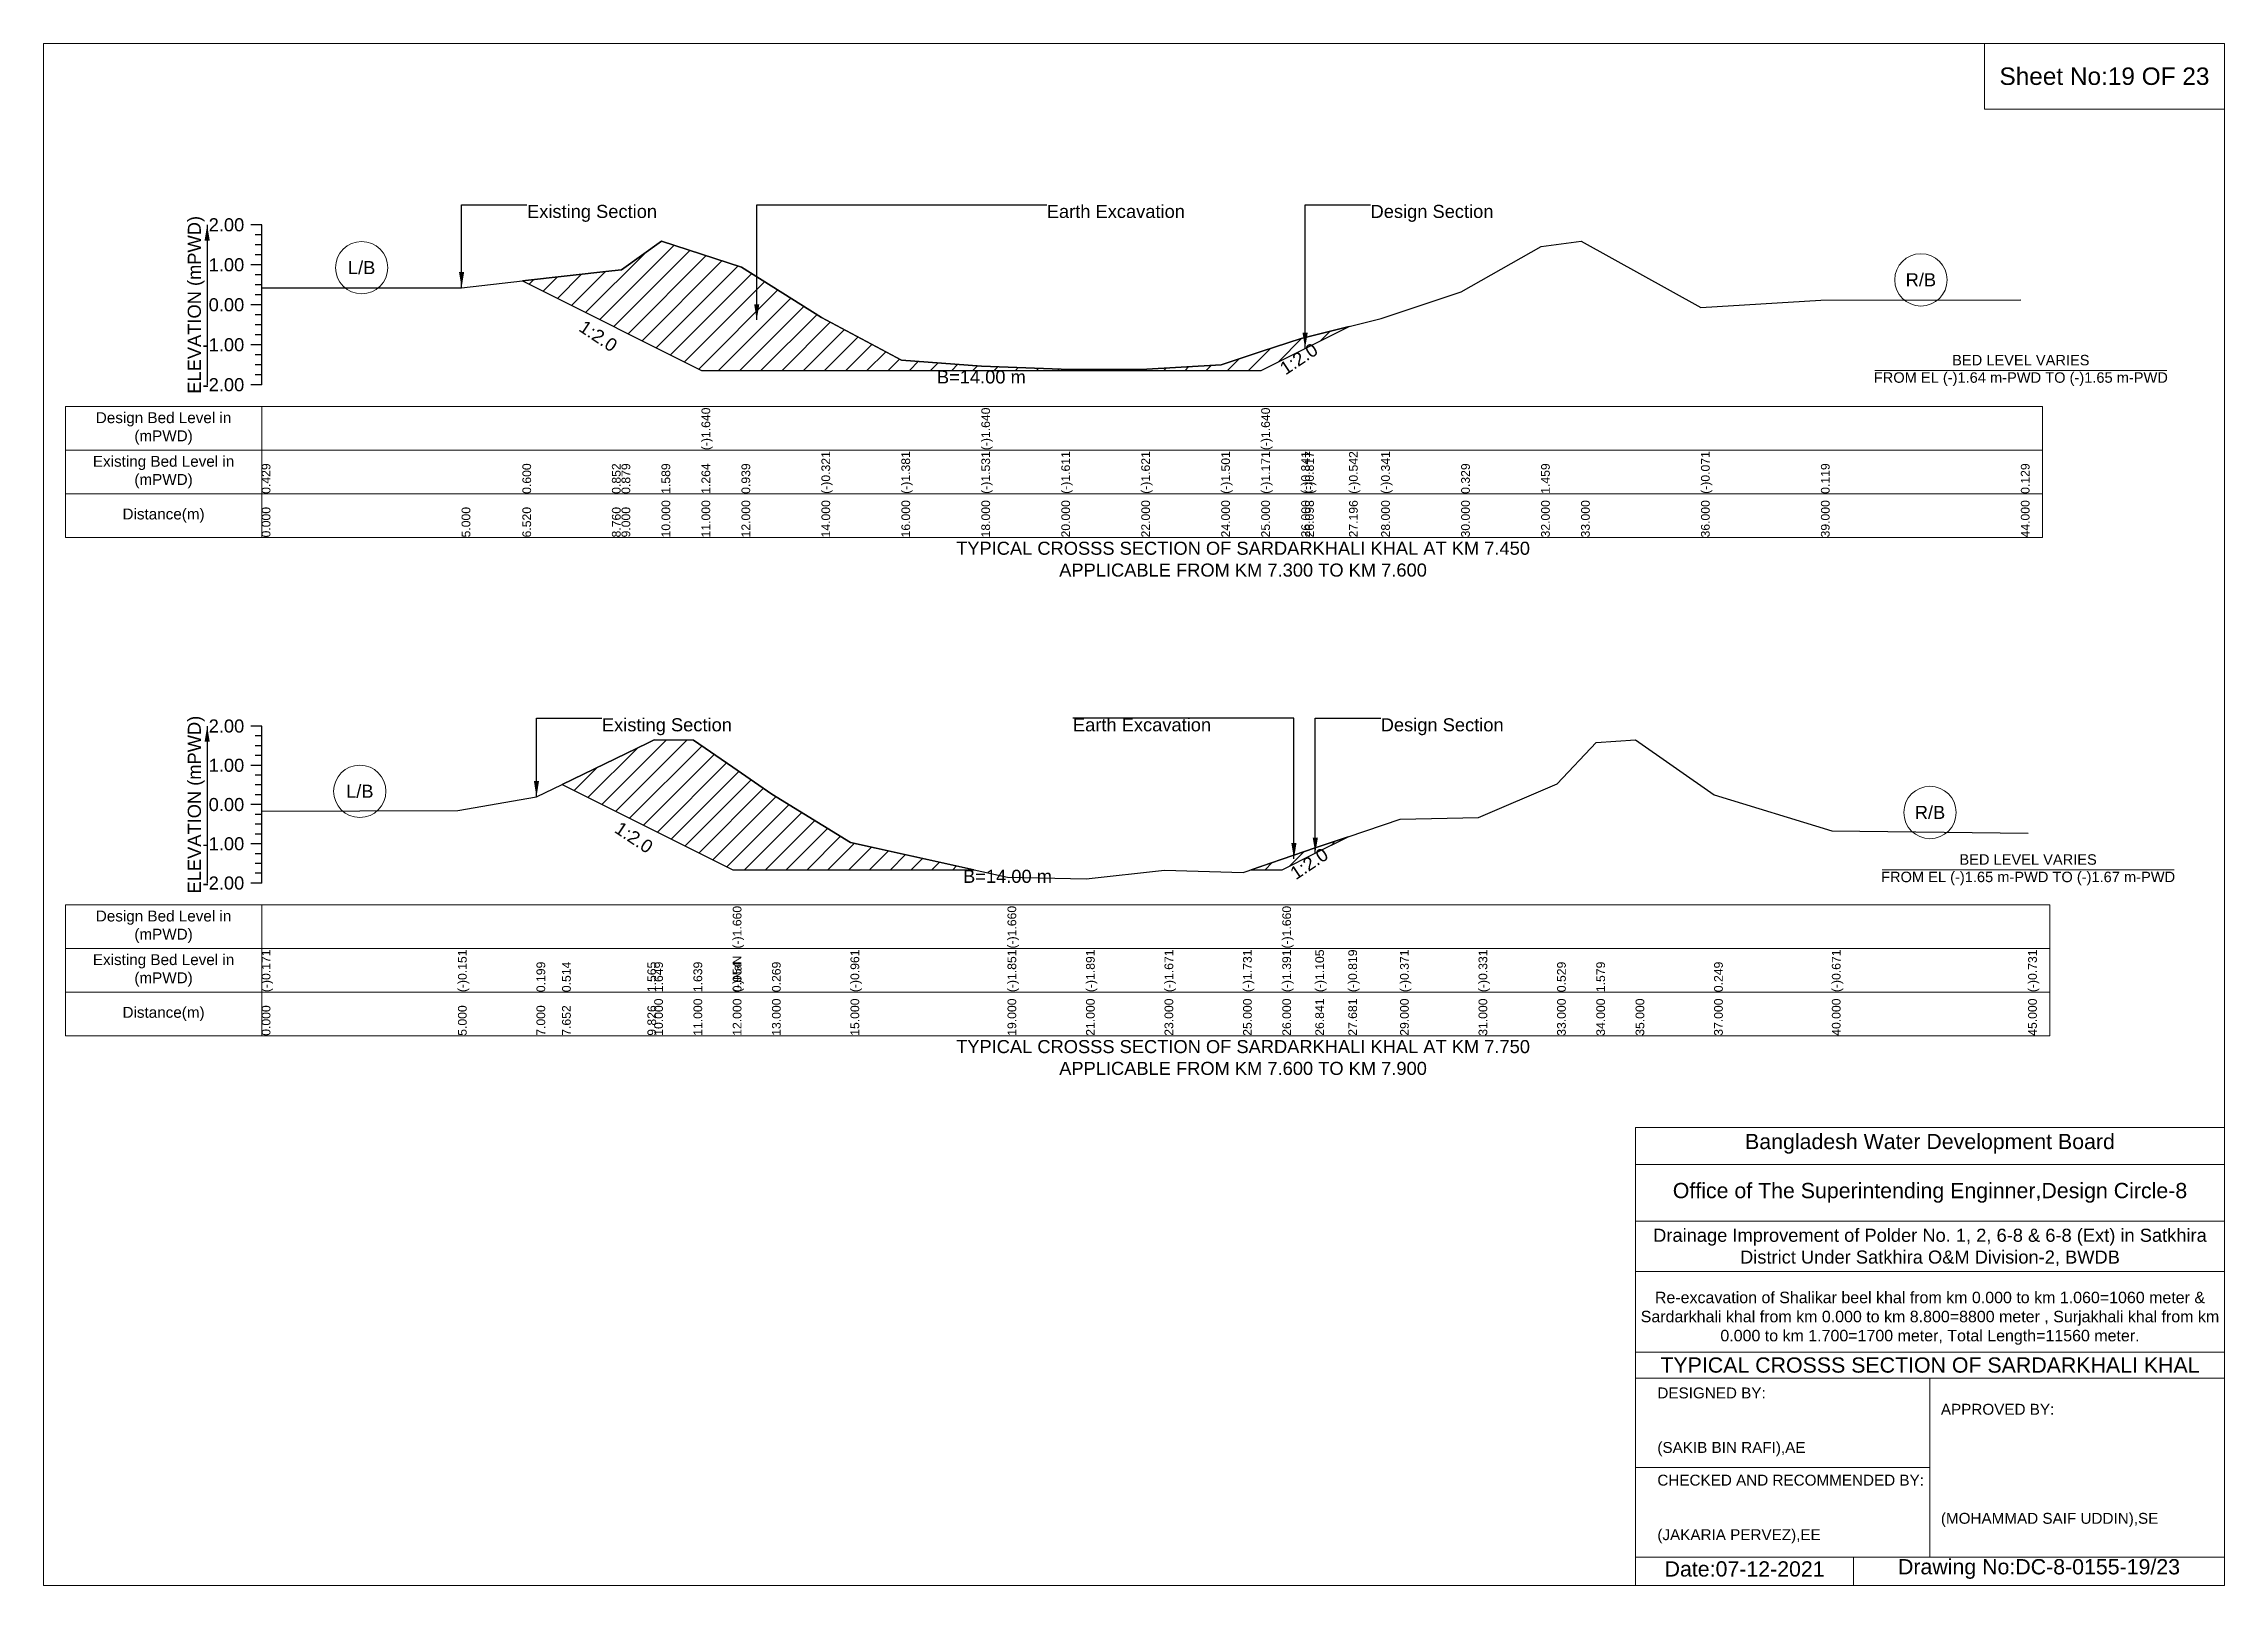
# Model space of a CAD drawing. Header units: inches. Extents: x 93000 to 506000, y -4242 to 0.
# Drawn here: x 280000 to 286000, y -4242 to 0 of the extents above; entities that cross this region are included whole.
import ezdxf

# ---------------------------------------------------------------- set-up
doc = ezdxf.new("R2010")
doc.units = ezdxf.units.IN
doc.header["$LTSCALE"] = 7
doc.header["$MEASUREMENT"] = 0
for name, color, linetype, lineweight in [('Cross section Data Border', 7, 'Continuous', 9), ('Cross Section Labels', 7, 'Continuous', 9), ('Existing_Bed_Level for Xsection', 7, 'Continuous', 25)]:
    doc.layers.add(name, color=color, linetype=linetype, lineweight=lineweight)
doc.styles.get("Standard").update_dxf_attribs({"font": 'arial.ttf'})
doc.dimstyles.get("Standard").update_dxf_attribs({"dimtxt": 0.18, "dimasz": 0.18, "dimexe": 0.18, "dimexo": 0.0625, "dimgap": 0.09, "dimtad": 0, "dimtih": 1, "dimtoh": 1, "dimdec": 4, "dimzin": 0, "dimdsep": 46, "dimtxsty": 'Standard', "dimcen": 0.09, "dimadec": 0, "dimazin": 0, "dimtfac": 1, "dimtdec": 4, "dimtofl": 0, "dimtmove": 0, "dimatfit": 3, "dimfxl": 1, "dimtolj": 1, "dimtzin": 0, "dimarcsym": 0})

msp = doc.modelspace()

# ---------------------------------------------------------------- texts
at = {"layer": 'Cross section Data Border', "char_height": 30, "width": 480, "attachment_point": 5}
for s, insert in [('Design Bed Level in (mPWD)', (280330, -1058.7)), ('Existing Bed Level in (mPWD)', (280330, -1178.7)), ('Distance(m)', (280330, -1298.7)), ('Design Bed Level in (mPWD)', (280330, -2429.8)), ('Existing Bed Level in (mPWD)', (280330, -2549.8)), ('Distance(m)', (280330, -2669.8))]:
    msp.add_mtext(s, dxfattribs=dict(at, insert=insert))
at = {"layer": 'Cross Section Labels'}
for s, insert, char_height, attachment_point in [('Sheet No:19 OF 23', (285670, -90), 48, 5), ('Existing Section', (281330, -443.7), 36, 1), ('Earth Excavation', (282760, -443.7), 36, 1), ('Design Section', (283650.8, -443.7), 36, 1), ('L/B', (280875, -616.5), 36, 5), ('R/B', (285165, -650), 36, 5), ('B=14.00 m', (282580, -899.1), 36, 2), ('BED LEVEL VARIES ^JFROM EL (-)1.64 m-PWD TO (-)1.65 m-PWD', (285440, -899.1), 28.8, 5), ('TYPICAL CROSSS SECTION OF SARDARKHALI KHAL AT KM 7.450^JAPPLICABLE FROM KM 7.300 TO KM 7.600', (283300, -1418.7), 36, 5), ('Existing Section', (281536, -1856.2), 36, 1), ('Earth Excavation', (282832, -1856.2), 36, 1), ('Design Section', (283678.8, -1856.2), 36, 1), ('L/B', (280870, -2057.2), 36, 5), ('R/B', (285190, -2115.5), 36, 5), ('B=14.00 m', (282652, -2273.1), 36, 2), ('BED LEVEL VARIES ^JFROM EL (-)1.65 m-PWD TO (-)1.67 m-PWD', (285460, -2273.1), 28.8, 5), ('TYPICAL CROSSS SECTION OF SARDARKHALI KHAL AT KM 7.750^JAPPLICABLE FROM KM 7.600 TO KM 7.900', (283300, -2789.8), 36, 5), ('Bangladesh Water Development Board', (285190, -3027), 42, 5), ('Office of The Superintending Enginner,Design Circle-8', (285190, -3162), 42, 5)]:
    msp.add_mtext(s, dxfattribs=dict(at, insert=insert, char_height=char_height, attachment_point=attachment_point))
at = {"layer": 'Cross Section Labels', "char_height": 36, "attachment_point": 2}
for insert, rotation in [((281536.1, -789.6), 326.30993), ((283443.3, -852.5), 33.69007), ((281634.2, -2169.2), 326.30993), ((283471.8, -2241.2), 33.69007)]:
    msp.add_mtext('1:2.0', dxfattribs=dict(at, insert=insert, rotation=rotation))
at = {"layer": 'Cross Section Labels'}
for s, insert, char_height, width, attachment_point in [('Drainage Improvement of Polder No. 1, 2, 6-8 & 6-8 (Ext) in Satkhira District Under Satkhira O&M Division-2, BWDB', (285190, -3312), 36, 1680, 5), ('Re-excavation of Shalikar beel khal from km 0.000 to km 1.060=1060 meter & Sardarkhali khal from km 0.000 to km 8.800=8800 meter , Surjakhali khal from km 0.000 to km 1.700=1700 meter, Total Length=11560 meter.', (285190, -3507), 31.4683, 1620, 5), ('TYPICAL CROSSS SECTION OF SARDARKHALI KHAL', (285190, -3636), 42, 1680, 5), ('DESIGNED BY:^J^J^J(SAKIB BIN RAFI),AE', (284440, -3792), 30, 840, 4), ('APPROVED BY:^J^J^J^J^J^J(MOHAMMAD SAIF UDDIN),SE', (285220, -3912), 30, 840, 4), ('CHECKED AND RECOMMENDED BY:^J^J^J(JAKARIA PERVEZ),EE', (284440, -4032), 30, 840, 4), ('Date:07-12-2021', (284680, -4197), 42, 840, 5), ('Drawing No:DC-8-0155-19/23', (285490, -4197), 42, 1320, 5)]:
    msp.add_mtext(s, dxfattribs=dict(at, insert=insert, char_height=char_height, width=width, attachment_point=attachment_point))
at = {"layer": 'Existing_Bed_Level for Xsection', "rotation": 90}
for s, insert, char_height, attachment_point in [('ELEVATION (mPWD)', (280420, -718.7), 36, 5), ('(-)1.640', (281810, -1118.7), 24, 1), ('(-)1.640', (282580, -1118.7), 24, 1), ('(-)1.640', (283350, -1118.7), 24, 1), ('(-)0.321', (282140, -1238.7), 24, 1), ('(-)1.381', (282360, -1238.7), 24, 1), ('(-)1.531', (282580, -1238.7), 24, 1), ('(-)1.531', (282580, -1238.7), 24, 1), ('(-)1.531', (282580, -1238.7), 24, 1), ('(-)1.611', (282800, -1238.7), 24, 1), ('(-)1.621', (283020, -1238.7), 24, 1), ('(-)1.501', (283240, -1238.7), 24, 1), ('(-)1.171', (283350, -1238.7), 24, 1), ('(-)1.171', (283350, -1238.7), 24, 1), ('(-)1.171', (283350, -1238.7), 24, 1), ('(-)0.841', (283460, -1238.7), 24, 1), ('(-)0.817', (283470.8, -1238.7), 24, 1), ('(-)0.542', (283591.6, -1238.7), 24, 1), ('(-)0.341', (283680, -1238.7), 24, 1), ('(-)0.071', (284560, -1238.7), 24, 1), ('0.429', (280600, -1238.7), 24, 1), ('0.429', (280600, -1238.7), 24, 1), ('0.600', (281317.2, -1238.7), 24, 1), ('0.852', (281563.6, -1238.7), 24, 1), ('0.879', (281590, -1238.7), 24, 1), ('1.589', (281700, -1238.7), 24, 1), ('1.589', (281700, -1238.7), 24, 1), ('1.264', (281810, -1238.7), 24, 1), ('1.264', (281810, -1238.7), 24, 1), ('1.264', (281810, -1238.7), 24, 1), ('0.939', (281920, -1238.7), 24, 1), ('0.329', (283900, -1238.7), 24, 1), ('1.459', (284120, -1238.7), 24, 1), ('0.119', (284890, -1238.7), 24, 1), ('0.129', (285440, -1238.7), 24, 1), ('10.000', (281700, -1358.7), 24, 1), ('11.000', (281810, -1358.7), 24, 1), ('11.000', (281810, -1358.7), 24, 1), ('11.000', (281810, -1358.7), 24, 1), ('12.000', (281920, -1358.7), 24, 1), ('14.000', (282140, -1358.7), 24, 1), ('16.000', (282360, -1358.7), 24, 1), ('18.000', (282580, -1358.7), 24, 1), ('18.000', (282580, -1358.7), 24, 1), ('18.000', (282580, -1358.7), 24, 1), ('20.000', (282800, -1358.7), 24, 1), ('22.000', (283020, -1358.7), 24, 1), ('24.000', (283240, -1358.7), 24, 1), ('25.000', (283350, -1358.7), 24, 1), ('25.000', (283350, -1358.7), 24, 1), ('25.000', (283350, -1358.7), 24, 1), ('26.000', (283460, -1358.7), 24, 1), ('26.098', (283470.8, -1358.7), 24, 1), ('27.196', (283591.6, -1358.7), 24, 1), ('28.000', (283680, -1358.7), 24, 1), ('30.000', (283900, -1358.7), 24, 1), ('32.000', (284120, -1358.7), 24, 1), ('33.000', (284230, -1358.7), 24, 1), ('36.000', (284560, -1358.7), 24, 1), ('39.000', (284890, -1358.7), 24, 1), ('44.000', (285440, -1358.7), 24, 1), ('0.000', (280600, -1358.7), 24, 1), ('5.000', (281150, -1358.7), 24, 1), ('6.520', (281317.2, -1358.7), 24, 1), ('8.760', (281563.6, -1358.7), 24, 1), ('9.000', (281590, -1358.7), 24, 1), ('ELEVATION (mPWD)', (280420, -2093.8), 36, 5), ('(-)1.660', (281896, -2489.8), 24, 1), ('(-)1.660', (282652, -2489.8), 24, 1), ('(-)1.660', (283408, -2489.8), 24, 1), ('(-)0.171', (280600, -2609.8), 24, 1), ('(-)0.151', (281140, -2609.8), 24, 1), ('(-)NaN', (281896, -2609.8), 24, 1), ('(-)0.961', (282220, -2609.8), 24, 1), ('(-)1.851', (282652, -2609.8), 24, 1), ('(-)1.851', (282652, -2609.8), 24, 1), ('(-)1.851', (282652, -2609.8), 24, 1), ('(-)1.891', (282868, -2609.8), 24, 1), ('(-)1.671', (283084, -2609.8), 24, 1), ('(-)1.731', (283300, -2609.8), 24, 1), ('(-)1.391', (283408, -2609.8), 24, 1), ('(-)1.391', (283408, -2609.8), 24, 1), ('(-)1.391', (283408, -2609.8), 24, 1), ('(-)1.105', (283498.8, -2609.8), 24, 1), ('(-)0.819', (283589.6, -2609.8), 24, 1), ('(-)0.371', (283732, -2609.8), 24, 1), ('(-)0.331', (283948, -2609.8), 24, 1), ('(-)0.671', (284920, -2609.8), 24, 1), ('(-)0.731', (285460, -2609.8), 24, 1), ('0.199', (281356, -2609.8), 24, 1), ('0.514', (281426.4, -2609.8), 24, 1), ('1.565', (281661.2, -2609.8), 24, 1), ('1.649', (281680, -2609.8), 24, 1), ('1.649', (281680, -2609.8), 24, 1), ('1.639', (281788, -2609.8), 24, 1), ('0.954', (281896, -2609.8), 24, 1), ('0.954', (281896, -2609.8), 24, 1), ('0.269', (282004, -2609.8), 24, 1), ('0.529', (284164, -2609.8), 24, 1), ('1.579', (284272, -2609.8), 24, 1), ('0.249', (284596, -2609.8), 24, 1), ('10.000', (281680, -2729.8), 24, 1), ('11.000', (281788, -2729.8), 24, 1), ('12.000', (281896, -2729.8), 24, 1), ('12.000', (281896, -2729.8), 24, 1), ('12.000', (281896, -2729.8), 24, 1), ('13.000', (282004, -2729.8), 24, 1), ('15.000', (282220, -2729.8), 24, 1), ('19.000', (282652, -2729.8), 24, 1), ('19.000', (282652, -2729.8), 24, 1), ('19.000', (282652, -2729.8), 24, 1), ('21.000', (282868, -2729.8), 24, 1), ('23.000', (283084, -2729.8), 24, 1), ('25.000', (283300, -2729.8), 24, 1), ('26.000', (283408, -2729.8), 24, 1), ('26.000', (283408, -2729.8), 24, 1), ('26.000', (283408, -2729.8), 24, 1), ('26.841', (283498.8, -2729.8), 24, 1), ('27.681', (283589.6, -2729.8), 24, 1), ('29.000', (283732, -2729.8), 24, 1), ('31.000', (283948, -2729.8), 24, 1), ('33.000', (284164, -2729.8), 24, 1), ('34.000', (284272, -2729.8), 24, 1), ('35.000', (284380, -2729.8), 24, 1), ('37.000', (284596, -2729.8), 24, 1), ('40.000', (284920, -2729.8), 24, 1), ('45.000', (285460, -2729.8), 24, 1), ('0.000', (280600, -2729.8), 24, 1), ('5.000', (281140, -2729.8), 24, 1), ('7.000', (281356, -2729.8), 24, 1), ('7.652', (281426.4, -2729.8), 24, 1), ('9.826', (281661.2, -2729.8), 24, 1)]:
    msp.add_mtext(s, dxfattribs=dict(at, insert=insert, char_height=char_height, attachment_point=attachment_point))
at = {"layer": 'Existing_Bed_Level for Xsection', "char_height": 36, "attachment_point": 6}
for s, insert in [('2.00', (280552, -498.7)), ('1.00', (280552, -608.7)), ('0.00', (280552, -718.7)), ('-1.00', (280552, -828.7)), ('-2.00', (280552, -938.7)), ('2.00', (280552, -1877.8)), ('1.00', (280552, -1985.8)), ('0.00', (280552, -2093.8)), ('-1.00', (280552, -2201.8)), ('-2.00', (280552, -2309.8))]:
    msp.add_mtext(s, dxfattribs=dict(at, insert=insert))

# ---------------------------------------------------------------- hatches: boundary and pattern name
at = {"layer": 'Existing_Bed_Level for Xsection'}
h = msp.add_hatch(dxfattribs=at)
h.set_pattern_fill('ANSI31', color=256, scale=330, style=0)
h.paths.add_polyline_path([(281317.2, -652.7), (281563.6, -775.9), (281590, -789.1), (281700, -844.1), (281810, -899.1), (281920, -899.1), (282140, -899.1), (282360, -899.1), (282580, -899.1), (282800, -899.1), (283020, -899.1), (283240, -899.1), (283350, -899.1), (283460, -844.1), (283470.8, -838.7), (283591.6, -778.3), (283470.8, -808.5), (283460, -811.2), (283350, -847.5), (283240, -883.8), (283020, -897), (282800, -895.9), (282580, -887.1), (282360, -870.6), (282140, -754), (281920, -615.4), (281810, -579.7), (281700, -543.9), (281590, -622), (281563.6, -625)])
h = msp.add_hatch(dxfattribs=at)
h.set_pattern_fill('ANSI31', color=256, scale=324, style=0)
h.paths.add_polyline_path([(281426.4, -2038.3), (281661.2, -2155.7), (281680, -2165.1), (281788, -2219.1), (281896, -2273.1), (282004, -2273.1), (282220, -2273.1), (282559.3, -2273.1), (282220, -2197.6), (282004, -2064.7), (281896, -1990.7), (281788, -1916.8), (281680, -1915.7), (281661.2, -1924.8)])
h = msp.add_hatch(dxfattribs=at)
h.set_pattern_fill('ANSI31', color=256, scale=324, style=0)
h.paths.add_polyline_path([(283322.6, -2273.1), (283408, -2273.1), (283498.8, -2227.7), (283589.6, -2182.3), (283498.8, -2213.1), (283408, -2244)])

# ---------------------------------------------------------------- linework, layer by layer
at = {"layer": 'Cross section Data Border'}
for points in [[(280060, -998.7), (285500, -998.7), (285500, -1358.7), (280060, -1358.7)], [(280060, -2369.8), (285520, -2369.8), (285520, -2729.8), (280060, -2729.8)]]:
    msp.add_lwpolyline(points, close=True, dxfattribs=at)
for points in [[(280600, -998.7), (280600, -1358.7)], [(280060, -1118.7), (285500, -1118.7)], [(280060, -1238.7), (285500, -1238.7)], [(280600, -2369.8), (280600, -2729.8)], [(280060, -2489.8), (285520, -2489.8)], [(280060, -2609.8), (285520, -2609.8)]]:
    msp.add_lwpolyline(points, dxfattribs=at)
at = {"layer": 'Cross Section Labels'}
for points in [[(280000, 0), (286000, 0), (286000, -4242), (280000, -4242)], [(285340, 0), (286000, 0), (286000, -180), (285340, -180)]]:
    msp.add_lwpolyline(points, close=True, dxfattribs=at)
for points in [[(285038.1, -899.1), (285841.9, -899.1)], [(285058.1, -2273.1), (285861.9, -2273.1)], [(284380, -4242), (284380, -2982), (286000, -2982)], [(284380, -3084), (286000, -3084)], [(284380, -3240), (286000, -3240)], [(284380, -3378), (286000, -3378)], [(284380, -3600), (286000, -3600)], [(284380, -3672), (286000, -3672)], [(285190, -3672), (285190, -4164)], [(284380, -3918), (285190, -3918)], [(284380, -4164), (286000, -4164)], [(284980, -4164), (284980, -4242)]]:
    msp.add_lwpolyline(points, dxfattribs=at)
for centre in [(280875, -616.5), (285165, -650), (280870, -2057.2), (285190, -2115.5)]:
    msp.add_circle(centre, 72, dxfattribs=at)
at = {"layer": 'Existing_Bed_Level for Xsection'}
for points in [[(280600, -498.7), (280570, -498.7)], [(280600, -526.2), (280582, -526.2)], [(280600, -938.7), (280600, -828.7), (280600, -718.7), (280600, -608.7), (280600, -498.7)], [(280600, -553.7), (280582, -553.7)], [(280600, -581.2), (280582, -581.2)], [(280600, -671.5), (281150, -671.5), (281317.2, -652.7), (281563.6, -625), (281590, -622), (281700, -543.9), (281810, -579.7), (281810, -579.7), (281920, -615.4), (282140, -754), (282360, -870.6), (282580, -887.1), (282580, -887.1), (282800, -895.9), (283020, -897), (283240, -883.8), (283350, -847.5), (283350, -847.5), (283460, -811.2), (283470.8, -808.5), (283591.6, -778.3), (283680, -756.2), (283900, -682.5), (284120, -558.2), (284230, -543.9), (284560, -726.5), (284890, -705.6), (285440, -704.5)], [(280600, -608.7), (280570, -608.7)], [(280600, -636.2), (280582, -636.2)], [(280600, -718.7), (280570, -718.7)], [(280600, -663.7), (280582, -663.7)], [(280600, -691.2), (280582, -691.2)], [(280600, -746.2), (280582, -746.2)], [(280600, -773.7), (280582, -773.7)], [(280600, -828.7), (280570, -828.7)], [(280600, -801.2), (280582, -801.2)], [(280600, -856.2), (280582, -856.2)], [(280600, -883.7), (280582, -883.7)], [(280600, -938.7), (280570, -938.7)], [(280600, -911.2), (280582, -911.2)], [(280600, -1877.8), (280570, -1877.8)], [(280600, -1904.8), (280582, -1904.8)], [(280600, -2309.8), (280600, -2201.8), (280600, -2093.8), (280600, -1985.8), (280600, -1877.8)], [(280600, -2112.2), (281140, -2110.1), (281356, -2072.3), (281426.4, -2038.3), (281661.2, -1924.8), (281680, -1915.7), (281788, -1916.8), (281896, -1990.7), (281896, -1990.7), (282004, -2064.7), (282220, -2197.6), (282652, -2293.7), (282652, -2293.7), (282868, -2298), (283084, -2274.2), (283300, -2280.7), (283408, -2244), (283408, -2244), (283498.8, -2213.1), (283589.6, -2182.3), (283732, -2133.8), (283948, -2129.5), (284164, -2036.6), (284272, -1923.2), (284380, -1915.7), (284596, -2066.9), (284920, -2166.2), (285460, -2172.7)], [(280600, -1931.8), (280582, -1931.8)], [(280600, -1958.8), (280582, -1958.8)], [(280600, -1985.8), (280570, -1985.8)], [(280600, -2012.8), (280582, -2012.8)], [(280600, -2039.8), (280582, -2039.8)], [(280600, -2093.8), (280570, -2093.8)], [(280600, -2066.8), (280582, -2066.8)], [(280600, -2120.8), (280582, -2120.8)], [(280600, -2147.8), (280582, -2147.8)], [(280600, -2201.8), (280570, -2201.8)], [(280600, -2174.8), (280582, -2174.8)], [(280600, -2228.8), (280582, -2228.8)], [(280600, -2255.8), (280582, -2255.8)], [(280600, -2309.8), (280570, -2309.8)], [(280600, -2282.8), (280582, -2282.8)]]:
    msp.add_lwpolyline(points, dxfattribs=at)
for points in [[(281317.2, -652.7), (281563.6, -775.9), (281590, -789.1), (281700, -844.1), (281810, -899.1), (281810, -899.1), (281920, -899.1), (282140, -899.1), (282360, -899.1), (282580, -899.1), (282580, -899.1), (282800, -899.1), (283020, -899.1), (283240, -899.1), (283350, -899.1), (283350, -899.1), (283460, -844.1), (283470.8, -838.7), (283591.6, -778.3), (283470.8, -808.5), (283460, -811.2), (283350, -847.5), (283350, -847.5), (283240, -883.8), (283020, -897), (282800, -895.9), (282580, -887.1), (282580, -887.1), (282360, -870.6), (282140, -754), (281920, -615.4), (281810, -579.7), (281810, -579.7), (281700, -543.9), (281590, -622), (281563.6, -625)], [(281426.4, -2038.3), (281426.4, -2038.3), (281661.2, -2155.7), (281680, -2165.1), (281788, -2219.1), (281896, -2273.1), (281896, -2273.1), (282004, -2273.1), (282220, -2273.1), (282559.3, -2273.1), (282220, -2197.6), (282004, -2064.7), (281896, -1990.7), (281896, -1990.7), (281788, -1916.8), (281680, -1915.7), (281661.2, -1924.8), (281426.4, -2038.3)], [(283322.6, -2273.1), (283408, -2273.1), (283408, -2273.1), (283498.8, -2227.7), (283589.6, -2182.3), (283498.8, -2213.1), (283408, -2244), (283408, -2244)]]:
    msp.add_lwpolyline(points, close=True, dxfattribs=at)

msp.set_redraw_order([(e.dxf.handle, doc.entitydb.next_handle()) for e in msp.query("TEXT MTEXT ATTDEF DIMENSION ARC_DIMENSION")])  # texts and dimensions are drawn at this point

# ---------------------------------------------------------------- leaders
at = {"layer": 'Cross Section Labels', "annotation_type": 0, "has_hookline": 1}
for points, hookline_direction, text_width in [([(281150, -671.5), (281150, -443.7), (281329.9, -443.7)], 0, 350.4), ([(281962, -760.4), (281962, -443.7), (282759.9, -443.7)], 0, 372.7), ([(283470.8, -838.7), (283470.8, -443.7), (283650.7, -443.7)], 0, 330.9), ([(281356, -2072.3), (281356, -1856.2), (281535.9, -1856.2)], 0, 350.4), ([(283440, -2242.8), (283440, -1856.2), (282832.1, -1856.2)], 1, 372.7), ([(283498.8, -2227.7), (283498.8, -1856.2), (283678.7, -1856.2)], 0, 330.9)]:
    msp.add_leader(points, dimstyle='Standard', override={"dimasz": 43.2}, dxfattribs=dict(at, hookline_direction=hookline_direction, text_width=text_width))
at = {"layer": 'Existing_Bed_Level for Xsection'}
for points in [[(280450, -498.7), (280450, -938.7)], [(280450, -1877.8), (280450, -2309.8)]]:
    msp.add_leader(points, dimstyle='Standard', override={"dimasz": 43.2}, dxfattribs=at)

doc.saveas('drawing.dxf')
